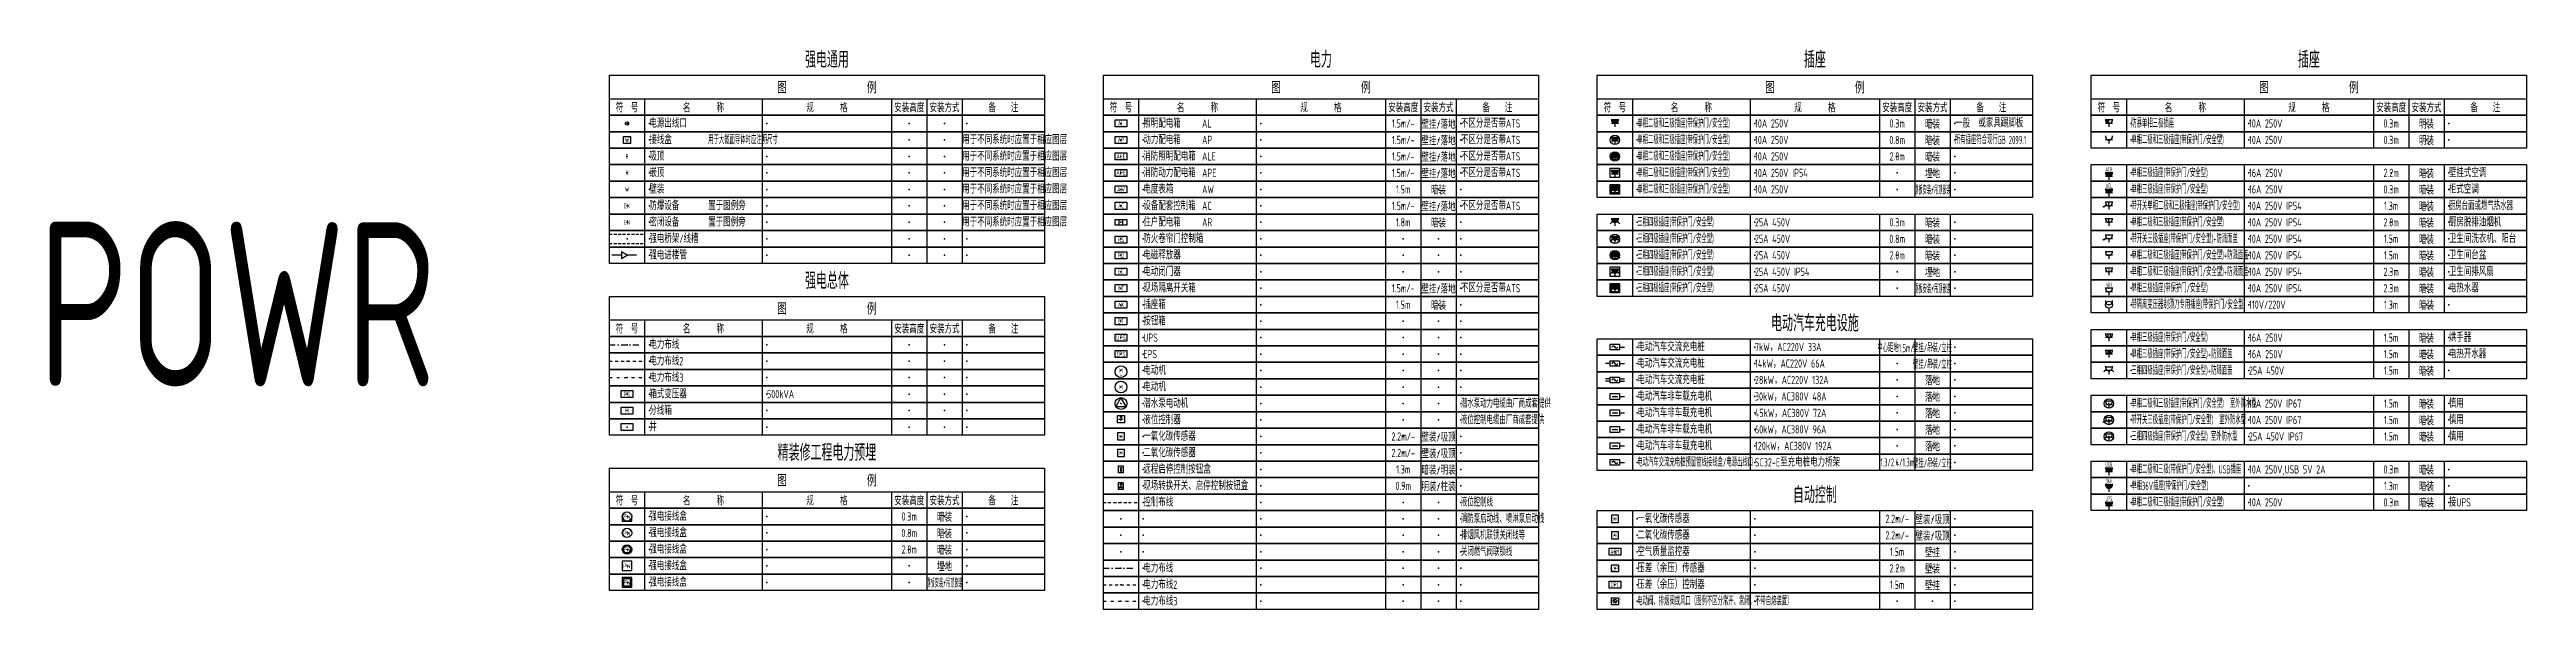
# Model space of a CAD drawing. Header units: millimetres. Extents: x -714894 to -19295, y 3400 to 234118.
# Drawn here: x -714894 to -609595, y 91476 to 115266 of the extents above; entities that cross this region are included whole.
import ezdxf
from ezdxf.enums import TextEntityAlignment as Align

# ---------------------------------------------------------------- set-up
doc = ezdxf.new("R2010")
doc.units = ezdxf.units.MM
doc.header["$LTSCALE"] = 500
for name, pattern in [('BORDER2', [0.875, 0.25, -0.125, 0.25, -0.125, 0, -0.125]), ('DASHDOT', [1, 0.5, -0.25, 0, -0.25]), ('DASHDOT2', [0.5, 0.25, -0.125, 0, -0.125]), ('DIVIDE2', [0.625, 0.25, -0.125, 0, -0.125, 0, -0.125]), ('HIDDEN', [0.375, 0.25, -0.125])]:
    doc.linetypes.add(name, pattern=pattern)
for name, color, linetype in [('E-BAS-DEVC', 3, 'Continuous'), ('E-BAS-EQPM', 3, 'Continuous'), ('E-CTRL-WIRE', 3, 'BORDER2'), ('E-FAS-DEVC', 3, 'Continuous'), ('E-FAS-EQPM', 2, 'Continuous'), ('E-LITE-LITE', 3, 'Continuous'), ('E-POWE-CMTB', 3, 'HIDDEN'), ('E-POWR-BUSH', 111, 'Continuous'), ('E-POWR-DEVC', 3, 'Continuous'), ('E-POWR-EQPM', 3, 'Continuous'), ('E-POWR-EQPM2', 2, 'HIDDEN'), ('E-POWR-WELL', 41, 'Continuous'), ('E-POWR-WIRE', 4, 'DASHDOT'), ('E-POWR-WIRE2', 4, 'DASHDOT2'), ('E-POWR-WIRE3', 4, 'DIVIDE2'), ('E-UNIV-DIAG', 2, 'Continuous'), ('E-UNIV-EL', 140, 'Continuous'), ('E-UNIV-NOTE', 6, 'Continuous')]:
    doc.layers.add(name, color=color, linetype=linetype)
doc.styles.add('TH-STYLE3', font='tssdeng.shx', dxfattribs={"width": 0.65, "bigfont": 'tssdchn.shx'})

msp = doc.modelspace()

# ---------------------------------------------------------------- texts
at = {"layer": 'E-LITE-LITE', "style": 'TH-STYLE3', "width": 0.7}
for s, p in [('C', (-690344.54, 110726.36)), ('R', (-690344.54, 110026.36)), ('W', (-690344.54, 109326.36))]:
    msp.add_text(s, height=200, dxfattribs=at).set_placement(p, align=Align.MIDDLE)
at = {"layer": 'E-POWR-DEVC', "style": 'TH-STYLE3', "width": 0.7}
for s, p in [('EX', (-690344.54, 108626.36)), ('EN', (-690344.54, 107926.36))]:
    msp.add_text(s, height=200, dxfattribs=at).set_placement(p, align=Align.MIDDLE)
at = {"layer": 'E-UNIV-NOTE', "style": 'TH-STYLE3'}
for s, height, width, p in [('强电通用', 700, 0.7, (-681844.54, 114876.36)), ('电力', 700, 0.7, (-660844.54, 114876.36)), ('插座', 700, 0.7, (-639844.54, 114876.36)), ('插座', 700, 0.7, (-618844.54, 114876.36)), ('1.5m/-', 350, 0.7, (-657344.54, 112126.36)), ('壁挂/落地', 350, 0.7, (-655844.54, 112126.36)), ('壁挂/落地', 350, 0.7, (-655844.54, 111426.36)), ('0.3m', 350, 0.7, (-636344.54, 112126.36)), ('暗装', 350, 0.7, (-634844.54, 112126.36)), ('暗装', 350, 0.7, (-634844.54, 111426.36)), ('0.3m', 350, 0.7, (-615344.54, 112126.36)), ('明装', 350, 0.7, (-613844.54, 112126.36)), ('明装', 350, 0.7, (-613844.54, 111426.36)), ('1.5m/-', 350, 0.7, (-657344.54, 111426.36)), ('1.5m/-', 350, 0.7, (-657344.54, 110726.36)), ('壁挂/落地', 350, 0.7, (-655844.54, 110726.36)), ('0.8m', 350, 0.7, (-636344.54, 111426.36)), ('2.0m', 350, 0.7, (-636344.54, 110726.36)), ('暗装', 350, 0.7, (-634844.54, 110726.36)), ('0.3m', 350, 0.7, (-615344.54, 111426.36)), ('1.5m/-', 350, 0.7, (-657344.54, 110026.36)), ('壁挂/落地', 350, 0.7, (-655844.54, 110026.36)), ('暗装', 350, 0.7, (-655844.54, 109326.36)), ('顶板安装/吊顶嵌装', 350, 0.4, (-634844.54, 109326.36)), ('埋地', 350, 0.7, (-634844.54, 110026.36)), ('2.2m', 350, 0.7, (-615344.54, 110026.36)), ('暗装', 350, 0.7, (-613844.54, 110026.36)), ('暗装', 350, 0.7, (-613844.54, 109326.36)), ('1.5m/-', 350, 0.7, (-657344.54, 108626.36)), ('1.5m', 350, 0.7, (-657344.54, 109326.36)), ('壁挂/落地', 350, 0.7, (-655844.54, 108626.36)), ('0.3m', 350, 0.7, (-615344.54, 109326.36)), ('1.3m', 350, 0.7, (-615344.54, 108626.36)), ('暗装', 350, 0.7, (-613844.54, 108626.36)), ('POWR', 7000, 0.7, (-706923.87, 104467.49)), ('1.8m', 350, 0.7, (-657344.54, 107926.36)), ('暗装', 350, 0.7, (-655844.54, 107926.36)), ('0.3m', 350, 0.7, (-636344.54, 107926.36)), ('暗装', 350, 0.7, (-634844.54, 107926.36)), ('暗装', 350, 0.7, (-634844.54, 107226.36)), ('2.0m', 350, 0.7, (-615344.54, 107926.36)), ('暗装', 350, 0.7, (-613844.54, 107926.36)), ('暗装', 350, 0.7, (-613844.54, 107226.36)), ('0.8m', 350, 0.7, (-636344.54, 107226.36)), ('2.0m', 350, 0.7, (-636344.54, 106526.36)), ('暗装', 350, 0.7, (-634844.54, 106526.36)), ('1.5m', 350, 0.7, (-615344.54, 107226.36)), ('1.5m', 350, 0.7, (-615344.54, 106526.36)), ('暗装', 350, 0.7, (-613844.54, 106526.36)), ('强电总体', 700, 0.7, (-681844.54, 105476.36)), ('1.5m/-', 350, 0.7, (-657344.54, 105126.36)), ('壁挂/落地', 350, 0.7, (-655844.54, 105126.36)), ('顶板安装/吊顶嵌装', 350, 0.4, (-634844.54, 105126.36)), ('埋地', 350, 0.7, (-634844.54, 105826.36)), ('2.3m', 350, 0.7, (-615344.54, 105826.36)), ('2.3m', 350, 0.7, (-615344.54, 105126.36)), ('暗装', 350, 0.7, (-613844.54, 105826.36)), ('暗装', 350, 0.7, (-613844.54, 105126.36)), ('1.5m', 350, 0.7, (-657344.54, 104426.36)), ('暗装', 350, 0.7, (-655844.54, 104426.36)), ('1.3m', 350, 0.7, (-615344.54, 104426.36)), ('暗装', 350, 0.7, (-613844.54, 104426.36)), ('电动汽车充电设施', 700, 0.7, (-639844.54, 103676.36)), ('1.5m', 350, 0.7, (-615344.54, 103026.36)), ('暗装', 350, 0.7, (-613844.54, 103026.36)), ('中心距地1.5m/-', 350, 0.5, (-636344.54, 102626.36)), ('壁挂/吊装/立柱', 350, 0.5, (-634844.54, 102626.36)), ('1.5m', 350, 0.7, (-615344.54, 102326.36)), ('暗装', 350, 0.7, (-613844.54, 102326.36)), ('壁挂/吊装/立柱', 350, 0.5, (-634844.54, 101926.36)), ('落地', 350, 0.7, (-634844.54, 101226.36)), ('1.5m', 350, 0.7, (-615344.54, 101626.36)), ('暗装', 350, 0.7, (-613844.54, 101626.36)), ('落地', 350, 0.7, (-634844.54, 100526.36)), ('1.5m', 350, 0.7, (-615344.54, 100226.36)), ('暗装', 350, 0.7, (-613844.54, 100226.36)), ('2.2m/-', 350, 0.7, (-657344.54, 98826.36)), ('壁装/吸顶', 350, 0.7, (-655844.54, 98826.36)), ('落地', 350, 0.7, (-634844.54, 99826.36)), ('落地', 350, 0.7, (-634844.54, 99126.36)), ('1.5m', 350, 0.7, (-615344.54, 99526.36)), ('1.5m', 350, 0.7, (-615344.54, 98826.36)), ('暗装', 350, 0.7, (-613844.54, 99526.36)), ('暗装', 350, 0.7, (-613844.54, 98826.36)), ('精装修工程电力预埋', 700, 0.7, (-681844.54, 98176.36)), ('2.2m/-', 350, 0.7, (-657344.54, 98126.36)), ('壁装/吸顶', 350, 0.7, (-655844.54, 98126.36)), ('落地', 350, 0.7, (-634844.54, 98426.36)), ('0.9m', 350, 0.7, (-657344.54, 96726.36)), ('1.3m', 350, 0.7, (-657344.54, 97426.36)), ('暗装/明装', 350, 0.7, (-655844.54, 97426.36)), ('明装/柱装', 350, 0.7, (-655844.54, 96726.36)), ('1.3/2.4/1.3m', 350, 0.5, (-636344.54, 97726.36)), ('壁挂/吊装/立柱', 350, 0.5, (-634844.54, 97726.36)), ('0.3m', 350, 0.7, (-615344.54, 97426.36)), ('1.3m', 350, 0.7, (-615344.54, 96726.36)), ('暗装', 350, 0.7, (-613844.54, 97426.36)), ('暗装', 350, 0.7, (-613844.54, 96726.36)), ('自动控制', 700, 0.7, (-639844.54, 96376.36)), ('0.3m', 350, 0.7, (-615344.54, 96026.36)), ('暗装', 350, 0.7, (-613844.54, 96026.36)), ('0.8m', 350, 0.7, (-678344.54, 94726.36)), ('0.3m', 350, 0.7, (-678344.54, 95426.36)), ('暗装', 350, 0.7, (-676844.54, 95426.36)), ('暗装', 350, 0.7, (-676844.54, 94726.36)), ('2.2m/-', 350, 0.7, (-636344.54, 95326.36)), ('2.2m/-', 350, 0.7, (-636344.54, 94626.36)), ('壁装/吸顶', 350, 0.7, (-634844.54, 95326.36)), ('壁装/吸顶', 350, 0.7, (-634844.54, 94626.36)), ('2.0m', 350, 0.7, (-678344.54, 94026.36)), ('暗装', 350, 0.7, (-676844.54, 94026.36)), ('1.5m', 350, 0.7, (-636344.54, 93926.36)), ('壁挂', 350, 0.7, (-634844.54, 93926.36)), ('顶板安装/吊顶嵌装', 350, 0.4, (-676844.54, 92626.36)), ('埋地', 350, 0.7, (-676844.54, 93326.36)), ('2.2m', 350, 0.7, (-636344.54, 93226.36)), ('1.5m', 350, 0.7, (-636344.54, 92526.36)), ('壁装', 350, 0.7, (-634844.54, 93226.36)), ('壁挂', 350, 0.7, (-634844.54, 92526.36))]:
    msp.add_text(s, height=height, dxfattribs=dict(at, width=width)).set_placement(p, align=Align.MIDDLE)
for s, width, p in [('接线盒', 0.7, (-689394.54, 111426.36)), ('电源出线口', 0.7, (-689394.54, 112126.36)), ('照明配电箱', 0.7, (-668394.54, 112126.36)), ('动力配电箱', 0.7, (-668394.54, 111426.36)), ('AL', 0.7, (-665894.54, 112126.36)), ('单相二极和三极插座(带保护门/安全型)', 0.5, (-647394.54, 112126.36)), ('单相二极和三极插座(带保护门/安全型)', 0.5, (-647394.54, 111426.36)), ('10A 250V', 0.7, (-642394.54, 112126.36)), ('所有插座符合现行GB 2099.1', 0.5, (-633894.54, 111426.36)), ('一般', 0.7, (-633894.54, 112126.36)), ('或家具踢脚板', 0.7, (-632894.65, 112140.64)), ('单相二极和三极插座(带保护门/安全型)', 0.5, (-626394.54, 111426.36)), ('防暴单相三极插座', 0.5, (-626394.54, 112126.36)), ('10A 250V', 0.7, (-621394.54, 112126.36)), ('吸顶', 0.7, (-689394.54, 110726.36)), ('消防照明配电箱', 0.7, (-668394.54, 110726.36)), ('AP', 0.7, (-665894.54, 111426.36)), ('ALE', 0.7, (-665894.54, 110726.36)), ('单相二极和三极插座(带保护门/安全型)', 0.5, (-647394.54, 110726.36)), ('10A 250V', 0.7, (-642394.54, 111426.36)), ('10A 250V', 0.7, (-642394.54, 110726.36)), ('10A 250V', 0.7, (-621394.54, 111426.36)), ('壁装', 0.7, (-689394.54, 109326.36)), ('嵌顶', 0.7, (-689394.54, 110026.36)), ('消防动力配电箱', 0.7, (-668394.54, 110026.36)), ('电度表箱', 0.7, (-668394.54, 109326.36)), ('APE', 0.7, (-665894.54, 110026.36)), ('单相二极和三极插座(带保护门/安全型)', 0.5, (-647394.54, 110026.36)), ('单相二极和三极插座(带保护门/安全型)', 0.5, (-647394.54, 109326.36)), ('10A 250V IP54', 0.7, (-642394.54, 110026.36)), ('单相三极插座(带保护门/安全型)', 0.5, (-626394.54, 110026.36)), ('单相三极插座(带保护门/安全型)', 0.5, (-626394.54, 109326.36)), ('16A 250V', 0.7, (-621394.54, 110026.36)), ('柜式空调', 0.7, (-612894.54, 109326.36)), ('壁挂式空调', 0.7, (-612894.54, 110026.36)), ('防爆设备', 0.7, (-689394.54, 108626.36)), ('设备配套控制箱', 0.7, (-668394.54, 108626.36)), ('AW', 0.7, (-665894.54, 109326.36)), ('AC', 0.7, (-665894.54, 108626.36)), ('10A 250V', 0.7, (-642394.54, 109326.36)), ('带开关单相二极和三极插座(带保护门/安全型)', 0.5, (-626394.54, 108626.36)), ('16A 250V', 0.7, (-621394.54, 109326.36)), ('10A 250V IP54', 0.7, (-621394.54, 108626.36)), ('厨房台面或燃气热水器', 0.6, (-612894.54, 108626.36)), ('密闭设备', 0.7, (-689394.54, 107926.36)), ('强电桥架/线槽', 0.7, (-689394.54, 107226.36)), ('住户配电箱', 0.7, (-668394.54, 107926.36)), ('AR', 0.7, (-665894.54, 107926.36)), ('三相四极插座(带保护门/安全型)', 0.5, (-647394.54, 107926.36)), ('三相四极插座(带保护门/安全型)', 0.5, (-647394.54, 107226.36)), ('25A 450V', 0.7, (-642394.54, 107926.36)), ('带开关三极插座(带保护门/安全型)+防溅面盖', 0.5, (-626394.54, 107226.36)), ('单相二极和三极插座(带保护门/安全型)', 0.5, (-626394.54, 107926.36)), ('10A 250V IP54', 0.7, (-621394.54, 107926.36)), ('厨房脱排油烟机', 0.7, (-612894.54, 107926.36)), ('卫生间洗衣机、阳台', 0.7, (-612894.54, 107226.36)), ('强电进楼管', 0.7, (-689394.54, 106526.36)), ('电磁释放器', 0.7, (-668394.54, 106526.36)), ('三相四极插座(带保护门/安全型)', 0.5, (-647394.54, 106526.36)), ('25A 450V', 0.7, (-642394.54, 107226.36)), ('25A 450V', 0.7, (-642394.54, 106526.36)), ('单相二极和三极插座(带保护门/安全型)+防溅面盖', 0.5, (-626394.54, 106526.36)), ('10A 250V IP54', 0.7, (-621394.54, 107226.36)), ('10A 250V IP54', 0.7, (-621394.54, 106526.36)), ('卫生间台盆', 0.7, (-612894.54, 106526.36)), ('现场隔离开关箱', 0.7, (-668394.54, 105126.36)), ('电动闭门器', 0.7, (-668394.54, 105826.36)), ('三相四极插座(带保护门/安全型)', 0.5, (-647394.54, 105826.36)), ('三相四极插座(带保护门/安全型)', 0.5, (-647394.54, 105126.36)), ('25A 450V IP54', 0.7, (-642394.54, 105826.36)), ('25A 450V', 0.7, (-642394.54, 105126.36)), ('单相二极和三极插座(带保护门/安全型)+防溅面盖', 0.5, (-626394.54, 105826.36)), ('单相三极插座(带保护门/安全型)', 0.5, (-626394.54, 105126.36)), ('10A 250V IP54', 0.7, (-621394.54, 105826.36)), ('10A 250V IP54', 0.7, (-621394.54, 105126.36)), ('卫生间排风扇', 0.7, (-612894.54, 105826.36)), ('电热水器', 0.7, (-612894.54, 105126.36)), ('插座箱', 0.7, (-668394.54, 104426.36)), ('带隔离变压器剃须刀专用插座(带保护门/安全型)', 0.5, (-626394.54, 104426.36)), ('110V/220V', 0.7, (-621394.54, 104426.36)), ('按钮箱', 0.7, (-668394.54, 103726.36)), ('UPS', 0.7, (-668394.54, 103026.36)), ('单相三极插座(带保护门/安全型)', 0.5, (-626394.54, 103026.36)), ('16A 250V', 0.7, (-621394.54, 103026.36)), ('烘手器', 0.7, (-612894.54, 103026.36)), ('电力布线', 0.7, (-689394.54, 102726.36)), ('电力布线2', 0.7, (-689394.54, 102026.36)), ('EPS', 0.7, (-668394.54, 102326.36)), ('电动汽车交流充电桩', 0.7, (-647394.54, 102626.36)), ('电动汽车交流充电桩', 0.7, (-647394.54, 101926.36)), ('7kW，AC220V 33A', 0.7, (-642394.54, 102626.36)), ('单相三极插座(带保护门/安全型)+防溅面盖', 0.5, (-626394.54, 102326.36)), ('16A 250V', 0.7, (-621394.54, 102326.36)), ('电热开水器', 0.7, (-612894.54, 102326.36)), ('电力布线3', 0.7, (-689394.54, 101326.36)), ('电动机', 0.7, (-668394.54, 101626.36)), ('电动机', 0.7, (-668394.54, 100926.36)), ('电动汽车交流充电桩', 0.7, (-647394.54, 101226.36)), ('14kW，AC220V 66A', 0.7, (-642394.54, 101926.36)), ('28kW，AC220V 132A', 0.7, (-642394.54, 101226.36)), ('三相四极插座(带保护门/安全型)+防溅面盖', 0.5, (-626394.54, 101626.36)), ('25A 450V', 0.7, (-621394.54, 101626.36)), ('箱式变压器', 0.7, (-689394.54, 100626.36)), ('分线箱', 0.7, (-689394.54, 99926.36)), ('500kVA', 0.7, (-684394.54, 100626.36)), ('潜水泵电动机', 0.7, (-668394.54, 100226.36)), ('电动汽车非车载充电机', 0.7, (-647394.54, 100526.36)), ('电动汽车非车载充电机', 0.7, (-647394.54, 99826.36)), ('30kW，AC380V 48A', 0.7, (-642394.54, 100526.36)), ('单相二极和三极插座(带保护门/安全型)  室外防水型 ', 0.5, (-626394.54, 100226.36)), ('10A 250V IP67', 0.7, (-621394.54, 100226.36)), ('井', 0.7, (-689394.54, 99226.36)), ('液位控制器', 0.7, (-668394.54, 99526.36)), ('一氧化碳传感器', 0.7, (-668394.54, 98826.36)), ('电动汽车非车载充电机', 0.7, (-647394.54, 99126.36)), ('45kW，AC380V 72A', 0.7, (-642394.54, 99826.36)), ('60kW，AC380V 96A', 0.7, (-642394.54, 99126.36)), ('带开关三极插座(带保护门/安全型)  室外防水型', 0.5, (-626394.54, 99526.36)), ('三相四极插座(带保护门/安全型) 室外防水型', 0.5, (-626394.54, 98826.36)), ('10A 250V IP67', 0.7, (-621394.54, 99526.36)), ('25A 450V IP67', 0.7, (-621394.54, 98826.36)), ('二氧化碳传感器', 0.7, (-668394.54, 98126.36)), ('电动汽车交流充电桩预留管线接线盒/电源出线口', 0.5, (-647394.54, 97726.36)), ('电动汽车非车载充电机', 0.7, (-647394.54, 98426.36)), ('120kW，AC380V 192A', 0.7, (-642394.54, 98426.36)), ('SC32-E至充电桩电力桥架', 0.7, (-642394.54, 97726.36)), ('远程启停控制按钮盒', 0.7, (-668394.54, 97426.36)), ('现场转换开关、启停控制按钮盒', 0.7, (-668394.54, 96726.36)), ('单相二极和三极(带保护门/安全型)、USB插座', 0.5, (-626394.54, 97426.36)), ('单相36V插座(带保护门/安全型)', 0.5, (-626394.54, 96726.36)), ('10A 250V,USB 5V 2A', 0.7, (-621394.54, 97426.36)), ('控制布线', 0.7, (-668394.54, 96026.36)), ('单相二极和三极插座(带保护门/安全型)', 0.5, (-626394.54, 96026.36)), ('10A 250V', 0.7, (-621394.54, 96026.36)), ('接UPS', 0.7, (-612894.54, 96026.36)), ('一氧化碳传感器', 0.7, (-647394.54, 95326.36)), ('二氧化碳传感器', 0.7, (-647394.54, 94626.36)), ('空气质量监控器', 0.7, (-647394.54, 93926.36)), ('电力布线', 0.7, (-668394.54, 93226.36)), ('电力布线2', 0.7, (-668394.54, 92526.36)), ('压差（余压）传感器', 0.7, (-647394.54, 93226.36)), ('压差（余压）控制器', 0.7, (-647394.54, 92526.36)), ('电力布线3', 0.7, (-668394.54, 91826.36)), ('电动阀、排烟阀或风口（图例不区分常开、常闭，不带自熔装置）', 0.5, (-647394.54, 91826.36))]:
    msp.add_text(s, height=350, dxfattribs=dict(at, width=width)).set_placement(p, align=Align.MIDDLE_LEFT)
at = {"layer": 'E-UNIV-NOTE', "color": 1, "style": 'TH-STYLE3'}
for s, width, p in [('用于大截面导体时应注明尺寸', 0.5, (-686894.54, 111426.36)), ('用于不同系统时应置于相应图层', 0.7, (-676094.54, 111426.36)), ('不区分是否带ATS', 0.7, (-654894.54, 112126.36)), ('不区分是否带ATS', 0.7, (-654894.54, 111426.36)), ('用于不同系统时应置于相应图层', 0.7, (-676094.54, 110726.36)), ('不区分是否带ATS', 0.7, (-654894.54, 110726.36)), ('用于不同系统时应置于相应图层', 0.7, (-676094.54, 110026.36)), ('用于不同系统时应置于相应图层', 0.7, (-676094.54, 109326.36)), ('不区分是否带ATS', 0.7, (-654894.54, 110026.36)), ('置于图例旁', 0.7, (-686894.54, 108626.36)), ('用于不同系统时应置于相应图层', 0.7, (-676094.54, 108626.36)), ('不区分是否带ATS', 0.7, (-654894.54, 108626.36)), ('置于图例旁', 0.7, (-686894.54, 107926.36)), ('用于不同系统时应置于相应图层', 0.7, (-676094.54, 107926.36)), ('不区分是否带ATS', 0.7, (-654894.54, 105126.36)), ('潜水泵动力电缆由厂商成套提供', 0.6, (-654894.54, 100226.36)), ('慎用', 0.7, (-612894.54, 100226.36)), ('液位控制电缆由厂商成套提供', 0.6, (-654894.54, 99526.36)), ('慎用', 0.7, (-612894.54, 99526.36)), ('慎用', 0.7, (-612894.54, 98826.36)), ('液位控制线', 0.6, (-654894.54, 96026.36)), ('消防泵启动线、喷淋泵启动线', 0.6, (-654894.54, 95326.36)), ('排烟风机联锁关闭线等', 0.6, (-654894.54, 94626.36)), ('关闭燃气阀联锁线', 0.6, (-654894.54, 93926.36))]:
    msp.add_text(s, height=350, dxfattribs=dict(at, width=width)).set_placement(p, align=Align.MIDDLE_LEFT)
at = {"layer": 'E-UNIV-NOTE', "linetype": 'Continuous', "style": 'TH-STYLE3', "width": 0.7}
for s, p in [('防火卷帘门控制箱', (-668394.54, 107226.36)), ('强电接线盒', (-689394.54, 95426.36)), ('强电接线盒', (-689394.54, 94726.36)), ('强电接线盒', (-689394.54, 94026.36)), ('强电接线盒', (-689394.54, 93326.36)), ('强电接线盒', (-689394.54, 92626.36))]:
    msp.add_text(s, height=350, dxfattribs=at).set_placement(p, align=Align.MIDDLE_LEFT)

# ---------------------------------------------------------------- blocks, each defined once
blk = doc.blocks.new('E-BKTS2')
for p, q in [((0, 0), (185, 0)), ((0, -7), (0, 0)), ((185, 0), (185, -7)), ((185, -7), (0, -7))]:
    blk.add_line(p, q)
at = {"linetype": 'Continuous'}
for p, q in [((15, 0), (15, -7)), ((65, 0), (65, -7)), ((120, 0), (120, -7)), ((135, 0), (135, -7)), ((150, 0), (150, -7))]:
    blk.add_line(p, q, dxfattribs=at)
for p in [(7.5, -3.5), (17, -3.5), (67, -3.5), (127.5, -3.5), (142.5, -3.5), (152, -3.5)]:
    blk.add_point(p, dxfattribs=at)
blk = doc.blocks.new('E-BDB006-1')
for p, q in [((-0.75, -1.25), (-0.75, 1.25)), ((0.75, -1.25), (0.75, 1.25))]:
    blk.add_line(p, q)
blk.add_lwpolyline([(-2.5, -1.25), (-2.5, 1.25), (2.5, 1.25), (2.5, -1.25)], close=True)
blk = doc.blocks.new('E-BDB011')
blk.add_lwpolyline([(-2.5, -1.5), (-2.5, 1.5), (2.5, 1.5), (2.5, -1.5)], close=True)
at = {"layer": 'E-UNIV-EL', "style": 'TH-STYLE3', "width": 0.7}
blk.add_attdef('BOX', text='', height=2, dxfattribs=at).set_placement((0, 0), align=Align.MIDDLE)
blk = doc.blocks.new('E-BDB013')
blk.add_lwpolyline([(-2.5, -1.5), (-2.5, 1.5), (2.5, 1.5), (2.5, -1.5)], close=True)
at = {"layer": 'E-UNIV-EL', "style": 'TH-STYLE3', "width": 0.6}
blk.add_attdef('BOX', text='', height=2, rotation=360, dxfattribs=at).set_placement((0, 0), align=Align.MIDDLE)
blk = doc.blocks.new('E-BKTS1')
blk.add_line((0, -10), (185, -10))
at = {"linetype": 'Continuous'}
for p, q in [((15, -10), (15, -17)), ((65, -10), (65, -17)), ((120, -10), (120, -17)), ((135, -10), (135, -17)), ((150, -10), (150, -17))]:
    blk.add_line(p, q, dxfattribs=at)
blk.add_lwpolyline([(0, 0), (185, 0), (185, -17), (0, -17)], close=True)
at = {"layer": 'E-UNIV-NOTE', "style": 'TH-STYLE3', "width": 0.7}
for s, height, p in [('图                例', 5, (92.5, -5)), ('安装高度', 3.5, (127.5, -13.5)), ('安装方式', 3.5, (142.5, -13.5))]:
    blk.add_text(s, height=height, dxfattribs=at).set_placement(p, align=Align.MIDDLE)
at = {"layer": 'E-UNIV-NOTE', "linetype": 'Continuous', "style": 'TH-STYLE3', "width": 0.7}
for s, p in [('符  号', (7.5, -13.5)), ('名       称', (40, -13.5)), ('规       格', (92.5, -13.5)), ('备    注', (167.5, -13.5))]:
    blk.add_text(s, height=3.5, dxfattribs=at).set_placement(p, align=Align.MIDDLE)
blk = doc.blocks.new('E-BS701')
for p, q in [((1.5, 3), (-1.5, 3)), ((0, 1.5), (0, 0))]:
    blk.add_line(p, q)
at = {"const_width": 1.5}
blk.add_lwpolyline([(-0.75, 3, 1), (0.75, 3, 1)], format="xyb", dxfattribs=at)
blk.add_arc((0, 3), 1.5, 168.46304, 11.53696)
at = {"layer": 'E-UNIV-EL', "style": 'TH-STYLE3', "width": 0.5}
blk.add_attdef('SOCKET', text='', height=2, dxfattribs=at).set_placement((0, 4.5), align=Align.MIDDLE)
blk = doc.blocks.new('E-BS209')
blk.add_line((0, 1.5), (0, 0))
blk.add_circle((0, 3), 1.5)
blk.add_arc((0, 4.5), 1.5, 168.463, 11.537)
blk = doc.blocks.new('E-BS302')
for p, q in [((-1.1, 1.9), (-2.1, 0.9)), ((1.5, 3), (-1.5, 3)), ((1.5, 1.5), (-1.5, 1.5)), ((0, 1.5), (0, 0)), ((1.1, 1.9), (2.1, 0.9))]:
    blk.add_line(p, q)
blk.add_arc((0, 3), 1.5, 168.463, 11.537)
blk = doc.blocks.new('E-BS301')
for p, q in [((-1.1, 1.9), (-2.1, 0.9)), ((1.5, 3), (-1.5, 3)), ((1.5, 1.5), (-1.5, 1.5)), ((0, 1.5), (0, 0)), ((1.1, 1.9), (2.1, 0.9))]:
    blk.add_line(p, q)
at = {"const_width": 1.5}
blk.add_lwpolyline([(-0.8, 3, 1), (0.8, 3, 1)], format="xyb", dxfattribs=at)
blk.add_arc((0, 3), 1.5, 168.463, 11.537)
blk = doc.blocks.new('E-BS802')
for p, q in [((1.5, 3), (-1.5, 3)), ((1.5, 1.5), (-1.5, 1.5)), ((0, 1.5), (0, 0))]:
    blk.add_line(p, q)
at = {"const_width": 1.5}
blk.add_lwpolyline([(-0.75, 3, 1), (0.75, 3, 1)], format="xyb", dxfattribs=at)
blk.add_arc((0, 3), 1.5, 168.46304, 11.53696)
at = {"layer": 'E-UNIV-EL', "style": 'TH-STYLE3', "width": 0.5}
blk.add_attdef('SOCKET', text='', height=2, dxfattribs=at).set_placement((0, 4.5), align=Align.MIDDLE)
blk = doc.blocks.new('E-BS201')
for p, q in [((1.5, 3), (-1.5, 3)), ((1.5, 1.5), (-1.5, 1.5)), ((0, 1.5), (0, 0))]:
    blk.add_line(p, q)
at = {"const_width": 1.5}
blk.add_lwpolyline([(-0.75, 3, 1), (0.75, 3, 1)], format="xyb", dxfattribs=at)
blk.add_arc((0, 3), 1.5, 168.46304, 11.53696)
blk = doc.blocks.new('E-BS200')
for p, q in [((1.5, 0), (-1.5, 0)), ((0, 0), (0, -1.5))]:
    blk.add_line(p, q)
blk.add_arc((0, 1.5), 1.5, 168.463, 11.537)
blk = doc.blocks.new('E-BS203')
for p, q in [((1.5, 1.5), (-1.5, 1.5)), ((1.5, 0), (-1.5, 0)), ((0, 0), (0, 1.5)), ((0, 0), (0, -1.5))]:
    blk.add_line(p, q)
at = {"const_width": 1.5}
blk.add_lwpolyline([(-0.75, 1.5, 0.4142136), (0, 0.75, 1)], format="xyb", dxfattribs=at)
blk.add_arc((0, 1.5), 1.5, 168.46304, 11.53696)
blk = doc.blocks.new('E-BS201-2')
for p, q in [((1.5, 1.5), (-1.5, 1.5)), ((1.5, 0), (-1.5, 0)), ((0, 0), (0, -1.5))]:
    blk.add_line(p, q)
at = {"const_width": 1.5}
blk.add_lwpolyline([(-0.75, 1.5, 1), (0.75, 1.5, 1)], format="xyb", dxfattribs=at)
blk.add_arc((0, 1.5), 1.5, 168.46304, 11.53696)
at = {"layer": 'E-UNIV-EL', "style": 'TH-STYLE3', "width": 0.5}
blk.add_attdef('SOCKET', text='', height=2, dxfattribs=at).set_placement((0, 3), align=Align.MIDDLE)
blk = doc.blocks.new('E-BS201-1')
for p, q in [((1.5, 1.5), (-1.5, 1.5)), ((1.5, 0), (-1.5, 0)), ((0, 0), (0, -1.5))]:
    blk.add_line(p, q)
at = {"const_width": 1.5}
blk.add_lwpolyline([(-0.75, 1.5, 1), (0.75, 1.5, 1)], format="xyb", dxfattribs=at)
blk.add_arc((0, 1.5), 1.5, 168.46304, 11.53696)
at = {"layer": 'E-UNIV-EL', "style": 'TH-STYLE3', "width": 0.5}
blk.add_attdef('SOCKET', text='', height=2, dxfattribs=at).set_placement((0, 3), align=Align.MIDDLE)
blk = doc.blocks.new('E-BS204')
for p, q in [((1.5, 1.5), (-1.5, 1.5)), ((1.5, 0), (-1.5, 0)), ((0, 0), (0, 1.5)), ((0, 0), (0, -1.5))]:
    blk.add_line(p, q)
blk.add_arc((0, 1.5), 1.5, 168.463, 11.537)
blk = doc.blocks.new('E-BS204-S')
for p, q in [((-1.1, 0.4), (-2.1, -0.6)), ((1.5, 1.5), (-1.5, 1.5)), ((1.5, 0), (-1.5, 0)), ((0, 0), (0, 1.5)), ((0, 0), (0, -1.5)), ((-2.1, -0.6), (-2.5, -0.2))]:
    blk.add_line(p, q)
blk.add_arc((0, 1.5), 1.5, 168.463, 11.537)
blk = doc.blocks.new('E-BS202-1')
for p, q in [((1.5, 1.5), (-1.5, 1.5)), ((1.5, 0), (-1.5, 0)), ((0, 0), (0, -1.5))]:
    blk.add_line(p, q)
at = {"const_width": 0.375}
blk.add_lwpolyline([(-0.1875, 0.75, 1), (0.1875, 0.75, 1)], format="xyb", close=True, dxfattribs=at)
blk.add_arc((0, 1.5), 1.5, 168.463041, 11.536959)
blk = doc.blocks.new('E-BS202')
for p, q in [((1.5, 3), (-1.5, 3)), ((1.5, 1.5), (-1.5, 1.5)), ((0, 1.5), (0, 0))]:
    blk.add_line(p, q)
blk.add_arc((0, 3), 1.5, 168.463, 11.537)
blk = doc.blocks.new('E-BDB051')
blk.add_circle((0, 0), 2.5)
at = {"layer": 'E-UNIV-EL', "style": 'TH-STYLE3', "width": 0.7}
blk.add_text('M', height=1.8, dxfattribs=at).set_placement((0, 0), align=Align.MIDDLE)
blk = doc.blocks.new('E-BDB054')
blk.add_circle((0, 0), 2.5)
at = {"layer": 'E-UNIV-EL'}
blk.add_lwpolyline([(0, 2.5), (-2.2, -1.2), (2.2, -1.2)], close=True, dxfattribs=at)
blk = doc.blocks.new('E-BDB052')
blk.add_circle((0, 0), 2.5)
at = {"layer": 'E-UNIV-EL', "style": 'TH-STYLE3', "width": 0.7}
for s, p in [('M', (0, 0.5)), ('~', (0, -1.5))]:
    blk.add_text(s, height=1.8, dxfattribs=at).set_placement(p, align=Align.MIDDLE)
blk = doc.blocks.new('E-BS202-3')
for p, q in [((1.5, 1.5), (-1.5, 1.5)), ((1.5, 0), (-1.5, 0)), ((0, 0), (0, -1.5))]:
    blk.add_line(p, q)
blk.add_arc((0, 1.5), 1.5, 168.463, 11.537)
at = {"layer": 'E-UNIV-EL', "style": 'TH-STYLE3', "width": 0.5}
blk.add_attdef('SOCKET', text='', height=2, dxfattribs=at).set_placement((0, 3), align=Align.MIDDLE)
blk = doc.blocks.new('E-BCABLE01')
for p, q in [((0, 0), (2, 0)), ((3.2, 0), (5.2, 0))]:
    blk.add_line(p, q)
blk.add_lwpolyline([(3.2, -0.69), (3.2, 0.69), (2, 0)], close=True)
blk = doc.blocks.new('E-BS211')
for p, q in [((1.5, 1), (-1.5, 1)), ((1.5, -0.5), (-1.5, -0.5)), ((0, -0.5), (0, -2))]:
    blk.add_line(p, q)
at = {"const_width": 1.5}
blk.add_lwpolyline([(-0.8, 1, 1), (0.8, 1, 1)], format="xyb", dxfattribs=at)
blk.add_circle((0, 0), 2)
blk.add_arc((0, 1), 1.5, 168.463, 11.537)
blk = doc.blocks.new('E-BS211-1')
for p, q in [((1.5, 1), (-1.5, 1)), ((1.5, -0.5), (-1.5, -0.5)), ((0, -0.5), (0, -2))]:
    blk.add_line(p, q)
at = {"const_width": 1.5}
blk.add_lwpolyline([(-0.8, 1, 1), (0.8, 1, 1)], format="xyb", dxfattribs=at)
blk.add_circle((0, 0), 2)
blk.add_arc((0, 1), 1.5, 168.463, 11.537)
at = {"layer": 'E-UNIV-EL'}
blk.add_circle((0, 0), 1.5, dxfattribs=at)
blk = doc.blocks.new('E-BS211-2')
for p, q in [((1.5, 1), (-1.5, 1)), ((1.5, -0.5), (-1.5, -0.5)), ((0, -0.5), (0, -2))]:
    blk.add_line(p, q)
blk.add_lwpolyline([(-2, -2), (-2, 2), (2, 2), (2, -2)], close=True)
at = {"const_width": 1.5}
blk.add_lwpolyline([(-0.8, 1, 1), (0.7, 1, 1)], format="xyb", dxfattribs=at)
blk.add_arc((0, 1), 1.5, 168.463, 11.537)
blk = doc.blocks.new('E-BS211-3')
for p, q in [((1.5, 1), (-1.5, 1)), ((1.5, -0.5), (-1.5, -0.5)), ((0, -0.5), (0, -2))]:
    blk.add_line(p, q)
blk.add_lwpolyline([(-2, -2), (-2, 2), (2, 2), (2, -2)], close=True)
at = {"const_width": 1.5}
blk.add_lwpolyline([(-0.8, 1, 1), (0.7, 1, 1)], format="xyb", dxfattribs=at)
blk.add_arc((0, 1), 1.5, 168.463, 11.537)
at = {"layer": 'E-UNIV-EL'}
blk.add_lwpolyline([(-1.5, -1.5), (-1.5, 1.5), (1.5, 1.5), (1.5, -1.5)], close=True, dxfattribs=at)
blk = doc.blocks.new('E-BS312')
for p, q in [((1.5, 1), (-1.5, 1)), ((-1.1, 0), (-2.1, -1.1)), ((1.5, -0.5), (-1.5, -0.5)), ((0, -0.5), (0, -2)), ((1.1, 0), (2.1, -1.1))]:
    blk.add_line(p, q)
blk.add_circle((0, 0), 2)
blk.add_arc((0, 1), 1.5, 168.463, 11.537)
blk = doc.blocks.new('E-BS311')
for p, q in [((1.5, 1), (-1.5, 1)), ((-1.1, 0), (-2.1, -1.1)), ((1.5, -0.5), (-1.5, -0.5)), ((0, -0.5), (0, -2)), ((1.1, 0), (2.1, -1.1))]:
    blk.add_line(p, q)
at = {"const_width": 1.5}
blk.add_lwpolyline([(-0.8, 1, 1), (0.8, 1, 1)], format="xyb", dxfattribs=at)
blk.add_circle((0, 0), 2)
blk.add_arc((0, 1), 1.5, 168.463, 11.537)
blk = doc.blocks.new('E-BS311-1')
for p, q in [((1.5, 1), (-1.5, 1)), ((-1.1, 0), (-2.1, -1.1)), ((1.5, -0.5), (-1.5, -0.5)), ((0, -0.5), (0, -2)), ((1.1, 0), (2.1, -1.1))]:
    blk.add_line(p, q)
at = {"const_width": 1.5}
blk.add_lwpolyline([(-0.8, 1, 1), (0.8, 1, 1)], format="xyb", dxfattribs=at)
blk.add_circle((0, 0), 2)
blk.add_arc((0, 1), 1.5, 168.463, 11.537)
at = {"layer": 'E-UNIV-EL'}
blk.add_circle((0, 0), 1.5, dxfattribs=at)
blk = doc.blocks.new('E-BS311-2')
for p, q in [((-1.1, 0.4), (-2.1, -0.6)), ((1.5, 1.5), (-1.5, 1.5)), ((1.5, 0), (-1.5, 0)), ((0, 0), (0, -1.5)), ((1.1, 0.4), (2.1, -0.6))]:
    blk.add_line(p, q)
blk.add_lwpolyline([(-2, -1.5), (-2, 2.5), (2, 2.5), (2, -1.5)], close=True)
at = {"const_width": 1.5}
blk.add_lwpolyline([(-0.8, 1.5, 1), (0.8, 1.5, 1)], format="xyb", dxfattribs=at)
blk.add_arc((0, 1.5), 1.5, 168.463, 11.537)
blk = doc.blocks.new('E-BS311-3')
for p, q in [((-1.1, 0.4), (-2.1, -0.6)), ((1.5, 1.5), (-1.5, 1.5)), ((1.5, 0), (-1.5, 0)), ((0, 0), (0, -1.5)), ((1.1, 0.4), (2.1, -0.6))]:
    blk.add_line(p, q)
blk.add_lwpolyline([(-2, -1.5), (-2, 2.5), (2, 2.5), (2, -1.5)], close=True)
at = {"const_width": 1.5}
blk.add_lwpolyline([(-0.8, 1.5, 1), (0.8, 1.5, 1)], format="xyb", dxfattribs=at)
blk.add_arc((0, 1.5), 1.5, 168.463, 11.537)
at = {"layer": 'E-UNIV-EL'}
blk.add_lwpolyline([(-1.5, -1), (-1.5, 2), (1.5, 2), (1.5, -1)], close=True, dxfattribs=at)
blk = doc.blocks.new('E-BS212')
for p, q in [((1.5, 1), (-1.5, 1)), ((1.5, -0.5), (-1.5, -0.5)), ((0, -0.5), (0, -2))]:
    blk.add_line(p, q)
blk.add_circle((0, 0), 2)
blk.add_arc((0, 1), 1.5, 168.463, 11.537)
blk = doc.blocks.new('E-BS212-S')
for p, q in [((1.5, 1), (-1.5, 1)), ((-2.1, -1.1), (-2.5, -0.7)), ((-1.1, 0), (-2.1, -1.1)), ((1.5, -0.5), (-1.5, -0.5)), ((0, -0.5), (0, -2))]:
    blk.add_line(p, q)
blk.add_circle((0, 0), 2)
blk.add_arc((0, 1), 1.5, 168.463, 11.537)
blk = doc.blocks.new('E-BT04')
blk.add_lwpolyline([(-2.5, -1.5), (-2.5, 1.5), (2.5, 1.5), (2.5, -1.5)], close=True)
at = {"layer": 'E-UNIV-EL', "style": 'TH-STYLE3', "width": 0.7}
blk.add_attdef('BOX', text='', height=2, dxfattribs=at).set_placement((0, 0), align=Align.MIDDLE)
blk = doc.blocks.new('E-BT03')
blk.add_lwpolyline([(-2.5, -1.5), (-2.5, 1.5), (2.5, 1.5), (2.5, -1.5)], close=True)
at = {"layer": 'E-UNIV-EL', "style": 'TH-STYLE3', "width": 0.7}
blk.add_attdef('BOX', text='', height=2, dxfattribs=at).set_placement((0, 0), align=Align.MIDDLE)
blk = doc.blocks.new('E-BPOWR90')
blk.add_lwpolyline([(-2, 0), (-2, -2), (2, -2), (2, 0)])
blk.add_circle((0, 0), 2)
at = {"layer": 'E-UNIV-EL', "style": 'TH-STYLE3', "width": 0.7}
blk.add_attdef('SOCKET', text='', height=2, dxfattribs=at).set_placement((0, 0), align=Align.MIDDLE)
blk = doc.blocks.new('E-BPOWR91')
blk.add_circle((0, 0), 2)
at = {"layer": 'E-UNIV-EL', "style": 'TH-STYLE3', "width": 0.7}
blk.add_attdef('SOCKET', text='', height=2, dxfattribs=at).set_placement((0, 0), align=Align.MIDDLE)
blk = doc.blocks.new('E-BPOWR91-1')
blk.add_circle((0, 0), 2)
at = {"layer": 'E-UNIV-EL'}
blk.add_circle((0, 0), 1.5, dxfattribs=at)
at = {"layer": 'E-UNIV-EL', "style": 'TH-STYLE3', "width": 0.7}
blk.add_attdef('SOCKET', text='', height=2, dxfattribs=at).set_placement((0, 0), align=Align.MIDDLE)
blk = doc.blocks.new('E-BTELE91-2')
blk.add_lwpolyline([(-2, 2), (-2, -2), (2, -2), (2, 2)], close=True)
at = {"layer": 'E-UNIV-EL', "style": 'TH-STYLE3', "width": 0.6}
blk.add_attdef('SOCKET', text='', height=2, dxfattribs=at).set_placement((0, 0), align=Align.MIDDLE)
blk = doc.blocks.new('E-BPOWR91-3')
blk.add_lwpolyline([(-2, 2), (-2, -2), (2, -2), (2, 2)], close=True)
at = {"layer": 'E-UNIV-EL'}
blk.add_lwpolyline([(-1.5, 1.5), (-1.5, -1.5), (1.5, -1.5), (1.5, 1.5)], close=True, dxfattribs=at)
at = {"layer": 'E-UNIV-EL', "style": 'TH-STYLE3', "width": 0.7}
blk.add_attdef('SOCKET', text='', height=2, dxfattribs=at).set_placement((0, 0), align=Align.MIDDLE)
blk = doc.blocks.new('E-BDB001')
blk.add_lwpolyline([(-2.5, -1.5), (-2.5, 1.5), (2.5, 1.5), (2.5, -1.5)], close=True)
at = {"layer": 'E-UNIV-EL', "style": 'TH-STYLE3', "width": 0.7}
blk.add_attdef('BOX', text='', height=2, dxfattribs=at).set_placement((0, 0), align=Align.MIDDLE)
blk = doc.blocks.new('E-BDB003')
blk.add_lwpolyline([(-2.5, -1.5), (-2.5, 1.5), (2.5, 1.5), (2.5, -1.5)], close=True)
at = {"layer": 'E-UNIV-EL', "style": 'TH-STYLE3', "width": 0.7}
blk.add_attdef('BOX', text='', height=2, dxfattribs=at).set_placement((0, 0), align=Align.MIDDLE)
blk = doc.blocks.new('E-BDB004')
blk.add_lwpolyline([(-2.5, -1.5), (-2.5, 1.5), (2.5, 1.5), (2.5, -1.5)], close=True)
at = {"layer": 'E-UNIV-EL', "style": 'TH-STYLE3', "width": 0.7}
blk.add_attdef('BOX', text='', height=2, dxfattribs=at).set_placement((0, 0), align=Align.MIDDLE)
blk = doc.blocks.new('E-BDB012')
blk.add_lwpolyline([(-2.5, -1.5), (-2.5, 1.5), (2.5, 1.5), (2.5, -1.5)], close=True)
at = {"layer": 'E-UNIV-EL', "style": 'TH-STYLE3', "width": 0.6}
blk.add_attdef('BOX', text='', height=2, dxfattribs=at).set_placement((0, 0), align=Align.MIDDLE)
blk = doc.blocks.new('E-BDB015')
blk.add_lwpolyline([(-2.5, -1.5), (-2.5, 1.5), (2.5, 1.5), (2.5, -1.5)], close=True)
at = {"layer": 'E-UNIV-EL', "style": 'TH-STYLE3', "width": 0.6}
blk.add_attdef('BOX', text='', height=2, rotation=360, dxfattribs=at).set_placement((0, 0), align=Align.MIDDLE)
blk = doc.blocks.new('E-BFAS810')
blk.add_lwpolyline([(-2.5, -1.5), (-2.5, 1.5), (2.5, 1.5), (2.5, -1.5)], close=True)
at = {"layer": 'E-UNIV-EL', "style": 'TH-STYLE3', "width": 0.7}
blk.add_attdef('BOX', text='', height=2, dxfattribs=at).set_placement((0, 0), align=Align.MIDDLE)
blk = doc.blocks.new('E-BDB016')
blk.add_lwpolyline([(-2.5, -1.5), (-2.5, 1.5), (2.5, 1.5), (2.5, -1.5)], close=True)
at = {"layer": 'E-UNIV-EL', "style": 'TH-STYLE3', "width": 0.6}
blk.add_attdef('BOX', text='', height=2, rotation=360, dxfattribs=at).set_placement((0, 0), align=Align.MIDDLE)
blk = doc.blocks.new('E-BDB041')
blk.add_lwpolyline([(-2.5, -1.5), (-2.5, 1.5), (2.5, 1.5), (2.5, -1.5)], close=True)
at = {"layer": 'E-UNIV-EL', "style": 'TH-STYLE3', "width": 0.7}
blk.add_attdef('BOX', text='', height=2, dxfattribs=at).set_placement((0, 0), align=Align.MIDDLE)
blk = doc.blocks.new('E-BDB042')
blk.add_lwpolyline([(-2.5, -1.5), (-2.5, 1.5), (2.5, 1.5), (2.5, -1.5)], close=True)
at = {"layer": 'E-UNIV-EL', "style": 'TH-STYLE3', "width": 0.7}
blk.add_attdef('BOX', text='', height=2, dxfattribs=at).set_placement((0, 0), align=Align.MIDDLE)
blk = doc.blocks.new('E-BS205')
for p, q in [((-2.1, 0.9), (-2.5, 1.3)), ((-1.1, 1.9), (-2.1, 0.9)), ((1.5, 3), (-1.5, 3)), ((1.5, 1.5), (-1.5, 1.5)), ((0, 1.5), (0, 0))]:
    blk.add_line(p, q)
blk.add_arc((0, 3), 1.5, 168.463, 11.537)
blk = doc.blocks.new('E-BS206')
for p, q in [((1.5, 1.5), (-1.5, 1.5)), ((1.5, 0), (-1.5, 0)), ((-0.5, 1.5), (-0.5, 0.1)), ((0, 0), (0, -1.5)), ((0.5, 1.5), (0.5, 0.1))]:
    blk.add_line(p, q)
blk.add_arc((0, 1.5), 1.5, 168.463, 11.537)
blk = doc.blocks.new('E-BS207')
blk.add_hatch(color=256).paths.add_polyline_path([(-0.4, 0.1, 0.153536), (0.4, 0.1), (0.4, 1.5), (-0.4, 1.5)])
for p, q in [((1.5, 1.5), (-1.5, 1.5)), ((1.5, 0), (-1.5, 0)), ((-0.5, 1.5), (-0.5, 0.1)), ((0, 0), (0, -1.5)), ((0.5, 1.5), (0.5, 0.1))]:
    blk.add_line(p, q)
blk.add_arc((0, 1.5), 1.5, 168.463, 11.537)
blk = doc.blocks.new('E-BS001')
blk.add_lwpolyline([(-1.5, -1.5), (-1.5, 1.5), (1.5, 1.5), (1.5, -1.5)], close=True)
at = {"layer": 'E-UNIV-EL', "style": 'TH-STYLE3', "width": 0.7}
blk.add_attdef('SOCKET', text='', height=2, dxfattribs=at).set_placement((0, 0), align=Align.MIDDLE)
blk = doc.blocks.new('E-BFAS820')
blk.add_lwpolyline([(-2.5, -1.5), (-2.5, 1.5), (2.5, 1.5), (2.5, -1.5)], close=True)
at = {"layer": 'E-UNIV-EL', "style": 'TH-STYLE3', "width": 0.6}
blk.add_attdef('BOX', text='', height=2, dxfattribs=at).set_placement((0, 0), align=Align.MIDDLE)
blk = doc.blocks.new('E-BFAS821')
blk.add_lwpolyline([(-2.5, -1.5), (-2.5, 1.5), (2.5, 1.5), (2.5, -1.5)], close=True)
at = {"layer": 'E-UNIV-EL', "style": 'TH-STYLE3', "width": 0.7}
blk.add_attdef('BOX', text='', height=2, dxfattribs=at).set_placement((0, 0), align=Align.MIDDLE)
blk = doc.blocks.new('E-BFAS630')
blk.add_lwpolyline([(-1.5, -1.5), (-1.5, 1.5), (1.5, 1.5), (1.5, -1.5)], close=True)
at = {"layer": 'E-UNIV-EL'}
for p, q in [((-1, 0), (-0.5, 0)), ((0, 0.7), (0, 0.5)), ((0, 0.4), (0, 0.3)), ((0, 0.2), (0, 0)), ((0.2, 1.1), (0.5, 1.1)), ((0, -0.1), (0, -0.3))]:
    blk.add_line(p, q, dxfattribs=at)
blk.add_lwpolyline([(1, 0), (0.5, 0), (-0.5, -0.6)], dxfattribs=at)
blk.add_lwpolyline([(0, 1.5, -0.533333), (0, 0.7, -0.533333)], format="xyb", close=True, dxfattribs=at)
blk = doc.blocks.new('E-BEMS030')
blk.add_lwpolyline([(-1.5, -1.5), (1.5, -1.5), (1.5, 1.5), (-1.5, 1.5)], close=True)
at = {"layer": 'E-UNIV-EL', "style": 'TH-STYLE3', "width": 0.7}
blk.add_attdef('F', text='', height=1.3, dxfattribs=at).set_placement((0, 0), align=Align.MIDDLE)
blk = doc.blocks.new('E-BEMS031')
blk.add_lwpolyline([(-1.5, -1.5), (1.5, -1.5), (1.5, 1.5), (-1.5, 1.5)], close=True)
at = {"layer": 'E-UNIV-EL', "style": 'TH-STYLE3', "width": 0.7}
for tag, height, p in [('F', 1.3, (0, 0)), ('F2', 0.65, (1.08625, -0.3125))]:
    blk.add_attdef(tag, text='', height=height, dxfattribs=at).set_placement(p, align=Align.MIDDLE)
blk = doc.blocks.new('E-BSW121')
blk.add_lwpolyline([(-1, -1.5), (-1, 1.5), (1, 1.5), (1, -1.5)], close=True)
at = {"layer": 'E-UNIV-EL'}
for centre in [(0, 0.625), (0, -0.625)]:
    blk.add_circle(centre, 0.25, dxfattribs=at)
blk = doc.blocks.new('E-BS201-4')
for p, q in [((1.5, 3), (-1.5, 3)), ((1.5, 1.5), (-1.5, 1.5)), ((0, 1.5), (0, 0))]:
    blk.add_line(p, q)
at = {"const_width": 1.5}
blk.add_lwpolyline([(-0.75, 3, 1), (0.75, 3, 1)], format="xyb", dxfattribs=at)
blk.add_arc((0, 3), 1.5, 168.46304, 11.53696)
at = {"layer": 'E-UNIV-EL', "style": 'TH-STYLE3', "width": 0.5}
blk.add_attdef('SOCKET', text='', height=2, dxfattribs=at).set_placement((0, 4.5), align=Align.MIDDLE)
blk = doc.blocks.new('E-BSW122')
blk.add_lwpolyline([(-1, -1.5), (-1, 1.5), (1, 1.5), (1, -1.5)], close=True)
at = {"layer": 'E-UNIV-EL'}
blk.add_line((0, 1), (0, 0.25), dxfattribs=at)
for centre, radius in [((0, 0.625), 0.375), ((-0.5, -0.625), 0.25), ((0.5, -0.625), 0.25)]:
    blk.add_circle(centre, radius, dxfattribs=at)
blk = doc.blocks.new('E-BDB111')
blk.add_lwpolyline([(-2, -1.2), (-2, 1.2), (2, 1.2), (2, -1.2)], close=True)
at = {"layer": 'E-UNIV-EL'}
blk.add_line((2, 0), (4, 0), dxfattribs=at)
blk.add_lwpolyline([(-1.2, -0.1), (-1.1, 0.2), (-1, 0.3), (-0.9, 0.4), (-0.7, 0.5), (-0.6, 0.5), (-0.4, 0.4), (-0.3, 0.4), (-0.2, 0.3), (-0.1, 0.2), (-0.1, 0.2), (0, 0.1), (0, 0), (0, -0.1), (0.1, -0.2), (0.1, -0.2), (0.2, -0.3), (0.3, -0.4), (0.4, -0.4), (0.6, -0.5), (0.7, -0.5), (0.9, -0.4), (1, -0.3), (1.1, -0.2), (1.2, 0.1)], dxfattribs=at)
blk.add_lwpolyline([(3, 0, 0.5, 0, 0), (4, 0, 0, 0, 0)], format="xyseb", dxfattribs=at)
blk = doc.blocks.new('E-BDB112')
blk.add_lwpolyline([(-2, -1.2), (-2, 1.2), (2, 1.2), (2, -1.2)], close=True)
at = {"layer": 'E-UNIV-EL'}
for p, q in [((-2, 0), (-4, 0)), ((2, 0), (4, 0))]:
    blk.add_line(p, q, dxfattribs=at)
for points in [[(-3, 0, 0.5, 0, 0), (-4, 0, 0, 0, 0)], [(3, 0, 0.5, 0, 0), (4, 0, 0, 0, 0)]]:
    blk.add_lwpolyline(points, format="xyseb", dxfattribs=at)
blk.add_lwpolyline([(-1.2, -0.1), (-1.1, 0.2), (-1, 0.3), (-0.9, 0.4), (-0.7, 0.5), (-0.6, 0.5), (-0.4, 0.4), (-0.3, 0.4), (-0.2, 0.3), (-0.1, 0.2), (-0.1, 0.2), (0, 0.1), (0, 0), (0, -0.1), (0.1, -0.2), (0.1, -0.2), (0.2, -0.3), (0.3, -0.4), (0.4, -0.4), (0.6, -0.5), (0.7, -0.5), (0.9, -0.4), (1, -0.3), (1.1, -0.2), (1.2, 0.1)], dxfattribs=at)
blk = doc.blocks.new('E-BDB114')
blk.add_lwpolyline([(-2, -1.2), (-2, 1.2), (2, 1.2), (2, -1.2)], close=True)
at = {"layer": 'E-UNIV-EL'}
for p, q in [((-2, 0.5), (-4, 0.5)), ((2, 0.5), (4, 0.5)), ((-2, -0.5), (-4, -0.5)), ((2, -0.5), (4, -0.5))]:
    blk.add_line(p, q, dxfattribs=at)
for points in [[(-3, 0.5, 0.5, 0, 0), (-4, 0.5, 0, 0, 0)], [(3, 0.5, 0.5, 0, 0), (4, 0.5, 0, 0, 0)], [(-3, -0.5, 0.5, 0, 0), (-4, -0.5, 0, 0, 0)], [(3, -0.5, 0.5, 0, 0), (4, -0.5, 0, 0, 0)]]:
    blk.add_lwpolyline(points, format="xyseb", dxfattribs=at)
blk.add_lwpolyline([(-1.2, -0.1), (-1.1, 0.2), (-1, 0.3), (-0.9, 0.4), (-0.7, 0.5), (-0.6, 0.5), (-0.4, 0.4), (-0.3, 0.4), (-0.2, 0.3), (-0.1, 0.2), (-0.1, 0.2), (0, 0.1), (0, 0), (0, -0.1), (0.1, -0.2), (0.1, -0.2), (0.2, -0.3), (0.3, -0.4), (0.4, -0.4), (0.6, -0.5), (0.7, -0.5), (0.9, -0.4), (1, -0.3), (1.1, -0.2), (1.2, 0.1)], dxfattribs=at)
blk = doc.blocks.new('E-BDB131')
blk.add_lwpolyline([(-2, -1.25), (-2, 1.25), (2, 1.25), (2, -1.25)], close=True)
at = {"layer": 'E-UNIV-EL'}
for p, q in [((-1.2, 0), (1.2, 0)), ((2, 0), (4, 0))]:
    blk.add_line(p, q, dxfattribs=at)
blk.add_lwpolyline([(3, 0, 0.5, 0, 0), (4, 0, 0, 0, 0)], format="xyseb", dxfattribs=at)
blk = doc.blocks.new('E-BFAS840')
blk.add_lwpolyline([(-2.5, -1.5), (-2.5, 1.5), (2.5, 1.5), (2.5, -1.5)], close=True)
at = {"layer": 'E-UNIV-EL', "style": 'TH-STYLE3', "width": 0.6}
blk.add_attdef('BOX', text='', height=2, dxfattribs=at).set_placement((0, 0), align=Align.MIDDLE)
blk = doc.blocks.new('E-BFAS740')
blk.add_lwpolyline([(-1.5, -1.5), (-1.5, 1.5), (1.5, 1.5), (1.5, -1.5)], close=True)
at = {"layer": 'E-UNIV-EL', "style": 'TH-STYLE3', "width": 0.7}
blk.add_attdef('F', text='', height=1.7, dxfattribs=at).set_placement((0, 0), align=Align.MIDDLE)
blk = doc.blocks.new('E-BEMS040')
blk.add_lwpolyline([(-2.5, -1.5), (-2.5, 1.5), (2.5, 1.5), (2.5, -1.5)], close=True)
at = {"layer": 'E-UNIV-EL', "style": 'TH-STYLE3', "width": 0.6}
blk.add_attdef('BOX', text='', height=2, dxfattribs=at).set_placement((0, 0), align=Align.MIDDLE)
blk = doc.blocks.new('E-BFAS730')
blk.add_lwpolyline([(-1.5, -1.5), (-1.5, 1.5), (1.5, 1.5), (1.5, -1.5)], close=True)
at = {"layer": 'E-UNIV-EL'}
blk.add_line((-0.7, 0.7), (0.7, -0.7), dxfattribs=at)
blk.add_circle((0, 0), 0.8, dxfattribs=at)
at = {"layer": 'E-UNIV-EL', "style": 'TH-STYLE3', "width": 0.5}
blk.add_attdef('F', text='', height=1.5, dxfattribs=at).set_placement((2.2, 1.2), align=Align.MIDDLE)

# ---------------------------------------------------------------- linework, layer by layer
at = {"layer": 'E-CTRL-WIRE'}
msp.add_line((-670094.54, 96026.36), (-668594.54, 96026.36), dxfattribs=at)
at = {"layer": 'E-POWE-CMTB'}
for p, q in [((-691094.54, 107426.36), (-689594.54, 107426.36)), ((-691094.54, 107026.36), (-689594.54, 107026.36))]:
    msp.add_line(p, q, dxfattribs=at)
at = {"layer": 'E-POWR-DEVC'}
msp.add_circle((-690344.54, 112126.36), 75, dxfattribs=at)
at = {"layer": 'E-POWR-WELL'}
msp.add_lwpolyline([(-690594.54, 99076.36), (-690594.54, 99376.36), (-690094.54, 99376.36), (-690094.54, 99076.36)], close=True, dxfattribs=at)
at = {"layer": 'E-POWR-WIRE'}
for p, q in [((-691094.54, 102726.36), (-689594.54, 102726.36)), ((-670094.54, 93226.36), (-668594.54, 93226.36))]:
    msp.add_line(p, q, dxfattribs=at)
at = {"layer": 'E-POWR-WIRE2'}
for p, q in [((-691094.54, 102026.36), (-689594.54, 102026.36)), ((-670094.54, 92526.36), (-668594.54, 92526.36))]:
    msp.add_line(p, q, dxfattribs=at)
at = {"layer": 'E-POWR-WIRE3'}
for p, q in [((-691094.54, 101326.36), (-689594.54, 101326.36)), ((-670094.54, 91826.36), (-668594.54, 91826.36))]:
    msp.add_line(p, q, dxfattribs=at)

# ---------------------------------------------------------------- block references
at = {"layer": 'E-BAS-DEVC', "xscale": 100, "yscale": 100, "zscale": 100}
for name, p, values in [('E-BEMS030', (-669344.54, 98826.36), {'F': 'CO'}), ('E-BEMS031', (-669344.54, 98126.36), {'F': 'CO', 'F2': '2'}), ('E-BEMS030', (-648344.54, 95326.36), {'F': 'CO'}), ('E-BEMS031', (-648344.54, 94626.36), {'F': 'CO', 'F2': '2'})]:
    msp.add_blockref(name, p, dxfattribs=at).add_auto_attribs(values)
for name, p in [('E-BSW121', (-669344.54, 97426.36)), ('E-BSW122', (-669344.54, 96726.36))]:
    msp.add_blockref(name, p, dxfattribs=at)
at = {"layer": 'E-BAS-EQPM', "xscale": 100, "yscale": 100, "zscale": 100}
msp.add_blockref('E-BEMS040', (-648344.54, 93926.36), dxfattribs=at).add_auto_attribs({'BOX': 'AQM'})
at = {"layer": 'E-FAS-DEVC', "xscale": 100, "yscale": 100, "zscale": 100}
msp.add_blockref('E-BFAS630', (-669344.54, 99561.47), dxfattribs=at)
for name, p, values in [('E-BFAS740', (-648344.54, 93226.36), {'F': '△P'}), ('E-BFAS730', (-648344.54, 91826.36), {'F': 'E'})]:
    msp.add_blockref(name, p, dxfattribs=at).add_auto_attribs(values)
at = {"layer": 'E-FAS-EQPM', "xscale": 100, "yscale": 100, "zscale": 100}
msp.add_blockref('E-BFAS840', (-648344.54, 92526.36), dxfattribs=at).add_auto_attribs({'BOX': 'DPC'})
at = {"layer": 'E-POWR-BUSH', "xscale": 200, "yscale": 200, "zscale": 200, "rotation": 180}
msp.add_blockref('E-BCABLE01', (-689944.54, 106526.36), dxfattribs=at)
at = {"layer": 'E-POWR-DEVC', "xscale": 100, "yscale": 100, "zscale": 100}
for name, p in [('E-BS211', (-648344.54, 111426.36)), ('E-BS201', (-648344.54, 111976.36)), ('E-BS203', (-627344.54, 112126.36)), ('E-BS211-1', (-648344.54, 110726.36)), ('E-BS200', (-627344.54, 111426.36)), ('E-BS211-2', (-648344.54, 110026.36)), ('E-BS211-3', (-648344.54, 109326.36)), ('E-BS204-S', (-627344.54, 108626.36)), ('E-BS301', (-648344.54, 107776.36)), ('E-BS311', (-648344.54, 107226.36)), ('E-BS205', (-627344.54, 107076.36)), ('E-BS204', (-627344.54, 107926.36)), ('E-BS311-1', (-648344.54, 106526.36)), ('E-BS202', (-627344.54, 106376.36)), ('E-BS311-2', (-648344.54, 105778.63)), ('E-BS311-3', (-648344.54, 105078.63)), ('E-BS202-1', (-627344.54, 105826.36)), ('E-BS209', (-627344.54, 104126.36)), ('E-BS206', (-627344.54, 103026.36)), ('E-BS207', (-627344.54, 102326.36)), ('E-BS302', (-627344.54, 101476.36)), ('E-BS212', (-627344.54, 100226.36)), ('E-BS212-S', (-627344.54, 99526.36)), ('E-BS312', (-627344.54, 98826.36))]:
    msp.add_blockref(name, p, dxfattribs=at)
for name, p, values in [('E-BS001', (-690344.54, 111426.36), {'SOCKET': 'W'}), ('E-BS201-1', (-627344.54, 109876.36), {'SOCKET': 'ACH'}), ('E-BS201-2', (-627344.54, 109176.36), {'SOCKET': 'ACL'}), ('E-BS202-3', (-627344.54, 104976.36), {'SOCKET': 'WH'}), ('E-BS201-4', (-627344.54, 97176.36), {'SOCKET': 'USB'}), ('E-BS701', (-627344.54, 96476.36), {'SOCKET': '36V'}), ('E-BS802', (-627344.54, 95726.36), {'SOCKET': 'UPS'}), ('E-BPOWR90', (-690344.54, 95426.36), {'SOCKET': 'PW'}), ('E-BPOWR91', (-690344.54, 94726.36), {'SOCKET': 'PW'}), ('E-BPOWR91-1', (-690344.54, 94026.36), {'SOCKET': 'PW'}), ('E-BPOWR91-3', (-690344.54, 92626.36), {'SOCKET': 'PW'})]:
    msp.add_blockref(name, p, dxfattribs=at).add_auto_attribs(values)
at = {"layer": 'E-POWR-DEVC'}
ref = msp.add_blockref('E-BTELE91-2', (-690344.54, 93326.36), dxfattribs=dict(at, xscale=100, yscale=100, zscale=100))
ref.add_attrib('SOCKET', 'PW', dxfattribs={"layer": 'E-UNIV-EL', "height": 200, "style": 'TH-STYLE3', "width": 0.7}).set_placement((-690344.54, 93326.36), align=Align.MIDDLE)
at = {"layer": 'E-POWR-EQPM', "xscale": 100, "yscale": 100, "zscale": 100}
for name, p, values in [('E-BDB001', (-669344.54, 112126.36), {'BOX': 'AL'}), ('E-BDB001', (-669344.54, 111426.36), {'BOX': 'AP'}), ('E-BDB003', (-669344.54, 110726.36), {'BOX': 'ALE'}), ('E-BDB004', (-669344.54, 110026.36), {'BOX': 'APE'}), ('E-BDB011', (-669344.54, 109326.36), {'BOX': 'AW'}), ('E-BDB012', (-669344.54, 108626.36), {'BOX': 'AC'}), ('E-BFAS810', (-669344.54, 107190.47), {'BOX': 'RS'}), ('E-BFAS821', (-669344.54, 105826.36), {'BOX': 'EC'}), ('E-BDB015', (-669344.54, 105126.36), {'BOX': 'INT'}), ('E-BDB013', (-669344.54, 104426.36), {'BOX': 'AX'}), ('E-BDB016', (-669344.54, 103726.36), {'BOX': 'BT'}), ('E-BDB041', (-669344.54, 103026.36), {'BOX': 'UPS'}), ('E-BDB042', (-669344.54, 102326.36), {'BOX': 'EPS'}), ('E-BT03', (-690344.54, 100626.36), {'BOX': 'PS'}), ('E-BT04', (-690344.54, 99926.36), {'BOX': 'PI'})]:
    msp.add_blockref(name, p, dxfattribs=at).add_auto_attribs(values)
for name, p in [('E-BDB006-1', (-669344.54, 107926.36)), ('E-BDB111', (-648344.54, 102626.36)), ('E-BDB052', (-669344.54, 101576.36)), ('E-BDB051', (-669344.54, 100926.36)), ('E-BDB112', (-648344.54, 101926.36)), ('E-BDB114', (-648344.54, 101232.02)), ('E-BDB054', (-669344.54, 100226.36)), ('E-BDB131', (-648344.54, 100526.36)), ('E-BDB131', (-648344.54, 99826.36)), ('E-BDB131', (-648344.54, 99126.36)), ('E-BDB131', (-648344.54, 98426.36))]:
    msp.add_blockref(name, p, dxfattribs=at)
at = {"layer": 'E-POWR-EQPM'}
ref = msp.add_blockref('E-BFAS820', (-669344.54, 106526.36), dxfattribs=dict(at, xscale=100, yscale=100, zscale=100))
ref.add_attrib('BOX', 'RD', dxfattribs={"layer": 'E-UNIV-EL', "height": 200, "style": 'TH-STYLE3', "width": 0.7}).set_placement((-669344.54, 106526.36), align=Align.MIDDLE)
at = {"layer": 'E-POWR-EQPM2', "xscale": 100, "yscale": 100, "zscale": 100}
msp.add_blockref('E-BDB111', (-648344.54, 97726.36), dxfattribs=at)
at = {"layer": 'E-UNIV-DIAG', "xscale": 100, "yscale": 100, "zscale": 100}
for name, p in [('E-BKTS1', (-691094.54, 114176.36)), ('E-BKTS1', (-670094.54, 114176.36)), ('E-BKTS1', (-649094.54, 114176.36)), ('E-BKTS1', (-628094.54, 114176.36)), ('E-BKTS2', (-691094.54, 112476.36)), ('E-BKTS2', (-691094.54, 111776.36)), ('E-BKTS2', (-670094.54, 112476.36)), ('E-BKTS2', (-670094.54, 111776.36)), ('E-BKTS2', (-649094.54, 112476.36)), ('E-BKTS2', (-649094.54, 111776.36)), ('E-BKTS2', (-628094.54, 112476.36)), ('E-BKTS2', (-628094.54, 111776.36)), ('E-BKTS2', (-691094.54, 111076.36)), ('E-BKTS2', (-670094.54, 111076.36)), ('E-BKTS2', (-649094.54, 111076.36)), ('E-BKTS2', (-691094.54, 110376.36)), ('E-BKTS2', (-691094.54, 109676.36)), ('E-BKTS2', (-670094.54, 110376.36)), ('E-BKTS2', (-670094.54, 109676.36)), ('E-BKTS2', (-649094.54, 110376.36)), ('E-BKTS2', (-649094.54, 109676.36)), ('E-BKTS2', (-628094.54, 110376.36)), ('E-BKTS2', (-628094.54, 109676.36)), ('E-BKTS2', (-691094.54, 108976.36)), ('E-BKTS2', (-670094.54, 108976.36)), ('E-BKTS2', (-628094.54, 108976.36)), ('E-BKTS2', (-691094.54, 108276.36)), ('E-BKTS2', (-691094.54, 107576.36)), ('E-BKTS2', (-670094.54, 108276.36)), ('E-BKTS2', (-670094.54, 107576.36)), ('E-BKTS2', (-649094.54, 108276.36)), ('E-BKTS2', (-649094.54, 107576.36)), ('E-BKTS2', (-628094.54, 108276.36)), ('E-BKTS2', (-628094.54, 107576.36)), ('E-BKTS2', (-691094.54, 106876.36)), ('E-BKTS2', (-670094.54, 106876.36)), ('E-BKTS2', (-649094.54, 106876.36)), ('E-BKTS2', (-628094.54, 106876.36)), ('E-BKTS2', (-670094.54, 106176.36)), ('E-BKTS2', (-670094.54, 105476.36)), ('E-BKTS2', (-649094.54, 106176.36)), ('E-BKTS2', (-649094.54, 105476.36)), ('E-BKTS2', (-628094.54, 106176.36)), ('E-BKTS2', (-628094.54, 105476.36)), ('E-BKTS1', (-691094.54, 104776.36)), ('E-BKTS2', (-670094.54, 104776.36)), ('E-BKTS2', (-628094.54, 104776.36)), ('E-BKTS2', (-670094.54, 104076.36)), ('E-BKTS2', (-670094.54, 103376.36)), ('E-BKTS2', (-628094.54, 103376.36)), ('E-BKTS2', (-691094.54, 103076.36)), ('E-BKTS2', (-691094.54, 102376.36)), ('E-BKTS2', (-670094.54, 102676.36)), ('E-BKTS2', (-649094.54, 102976.36)), ('E-BKTS2', (-649094.54, 102276.36)), ('E-BKTS2', (-628094.54, 102676.36)), ('E-BKTS2', (-691094.54, 101676.36)), ('E-BKTS2', (-670094.54, 101976.36)), ('E-BKTS2', (-670094.54, 101276.36)), ('E-BKTS2', (-649094.54, 101576.36)), ('E-BKTS2', (-628094.54, 101976.36)), ('E-BKTS2', (-691094.54, 100976.36)), ('E-BKTS2', (-691094.54, 100276.36)), ('E-BKTS2', (-670094.54, 100576.36)), ('E-BKTS2', (-649094.54, 100876.36)), ('E-BKTS2', (-649094.54, 100176.36)), ('E-BKTS2', (-628094.54, 100576.36)), ('E-BKTS2', (-691094.54, 99576.36)), ('E-BKTS2', (-670094.54, 99876.36)), ('E-BKTS2', (-670094.54, 99176.36)), ('E-BKTS2', (-649094.54, 99476.36)), ('E-BKTS2', (-628094.54, 99876.36)), ('E-BKTS2', (-628094.54, 99176.36)), ('E-BKTS2', (-670094.54, 98476.36)), ('E-BKTS2', (-649094.54, 98776.36)), ('E-BKTS2', (-649094.54, 98076.36)), ('E-BKTS1', (-691094.54, 97476.36)), ('E-BKTS2', (-670094.54, 97776.36)), ('E-BKTS2', (-670094.54, 97076.36)), ('E-BKTS2', (-628094.54, 97776.36)), ('E-BKTS2', (-628094.54, 97076.36)), ('E-BKTS2', (-670094.54, 96376.36)), ('E-BKTS2', (-628094.54, 96376.36)), ('E-BKTS2', (-691094.54, 95776.36)), ('E-BKTS2', (-691094.54, 95076.36)), ('E-BKTS2', (-670094.54, 95676.36)), ('E-BKTS2', (-670094.54, 94976.36)), ('E-BKTS2', (-649094.54, 95676.36)), ('E-BKTS2', (-649094.54, 94976.36)), ('E-BKTS2', (-691094.54, 94376.36)), ('E-BKTS2', (-670094.54, 94276.36)), ('E-BKTS2', (-649094.54, 94276.36)), ('E-BKTS2', (-691094.54, 93676.36)), ('E-BKTS2', (-691094.54, 92976.36)), ('E-BKTS2', (-670094.54, 93576.36)), ('E-BKTS2', (-670094.54, 92876.36)), ('E-BKTS2', (-649094.54, 93576.36)), ('E-BKTS2', (-649094.54, 92876.36)), ('E-BKTS2', (-670094.54, 92176.36)), ('E-BKTS2', (-649094.54, 92176.36))]:
    msp.add_blockref(name, p, dxfattribs=at)

msp.set_redraw_order([(e.dxf.handle, doc.entitydb.next_handle()) for e in msp.query("TEXT MTEXT ATTDEF DIMENSION ARC_DIMENSION")])  # texts and dimensions are drawn at this point

doc.saveas('drawing.dxf')
